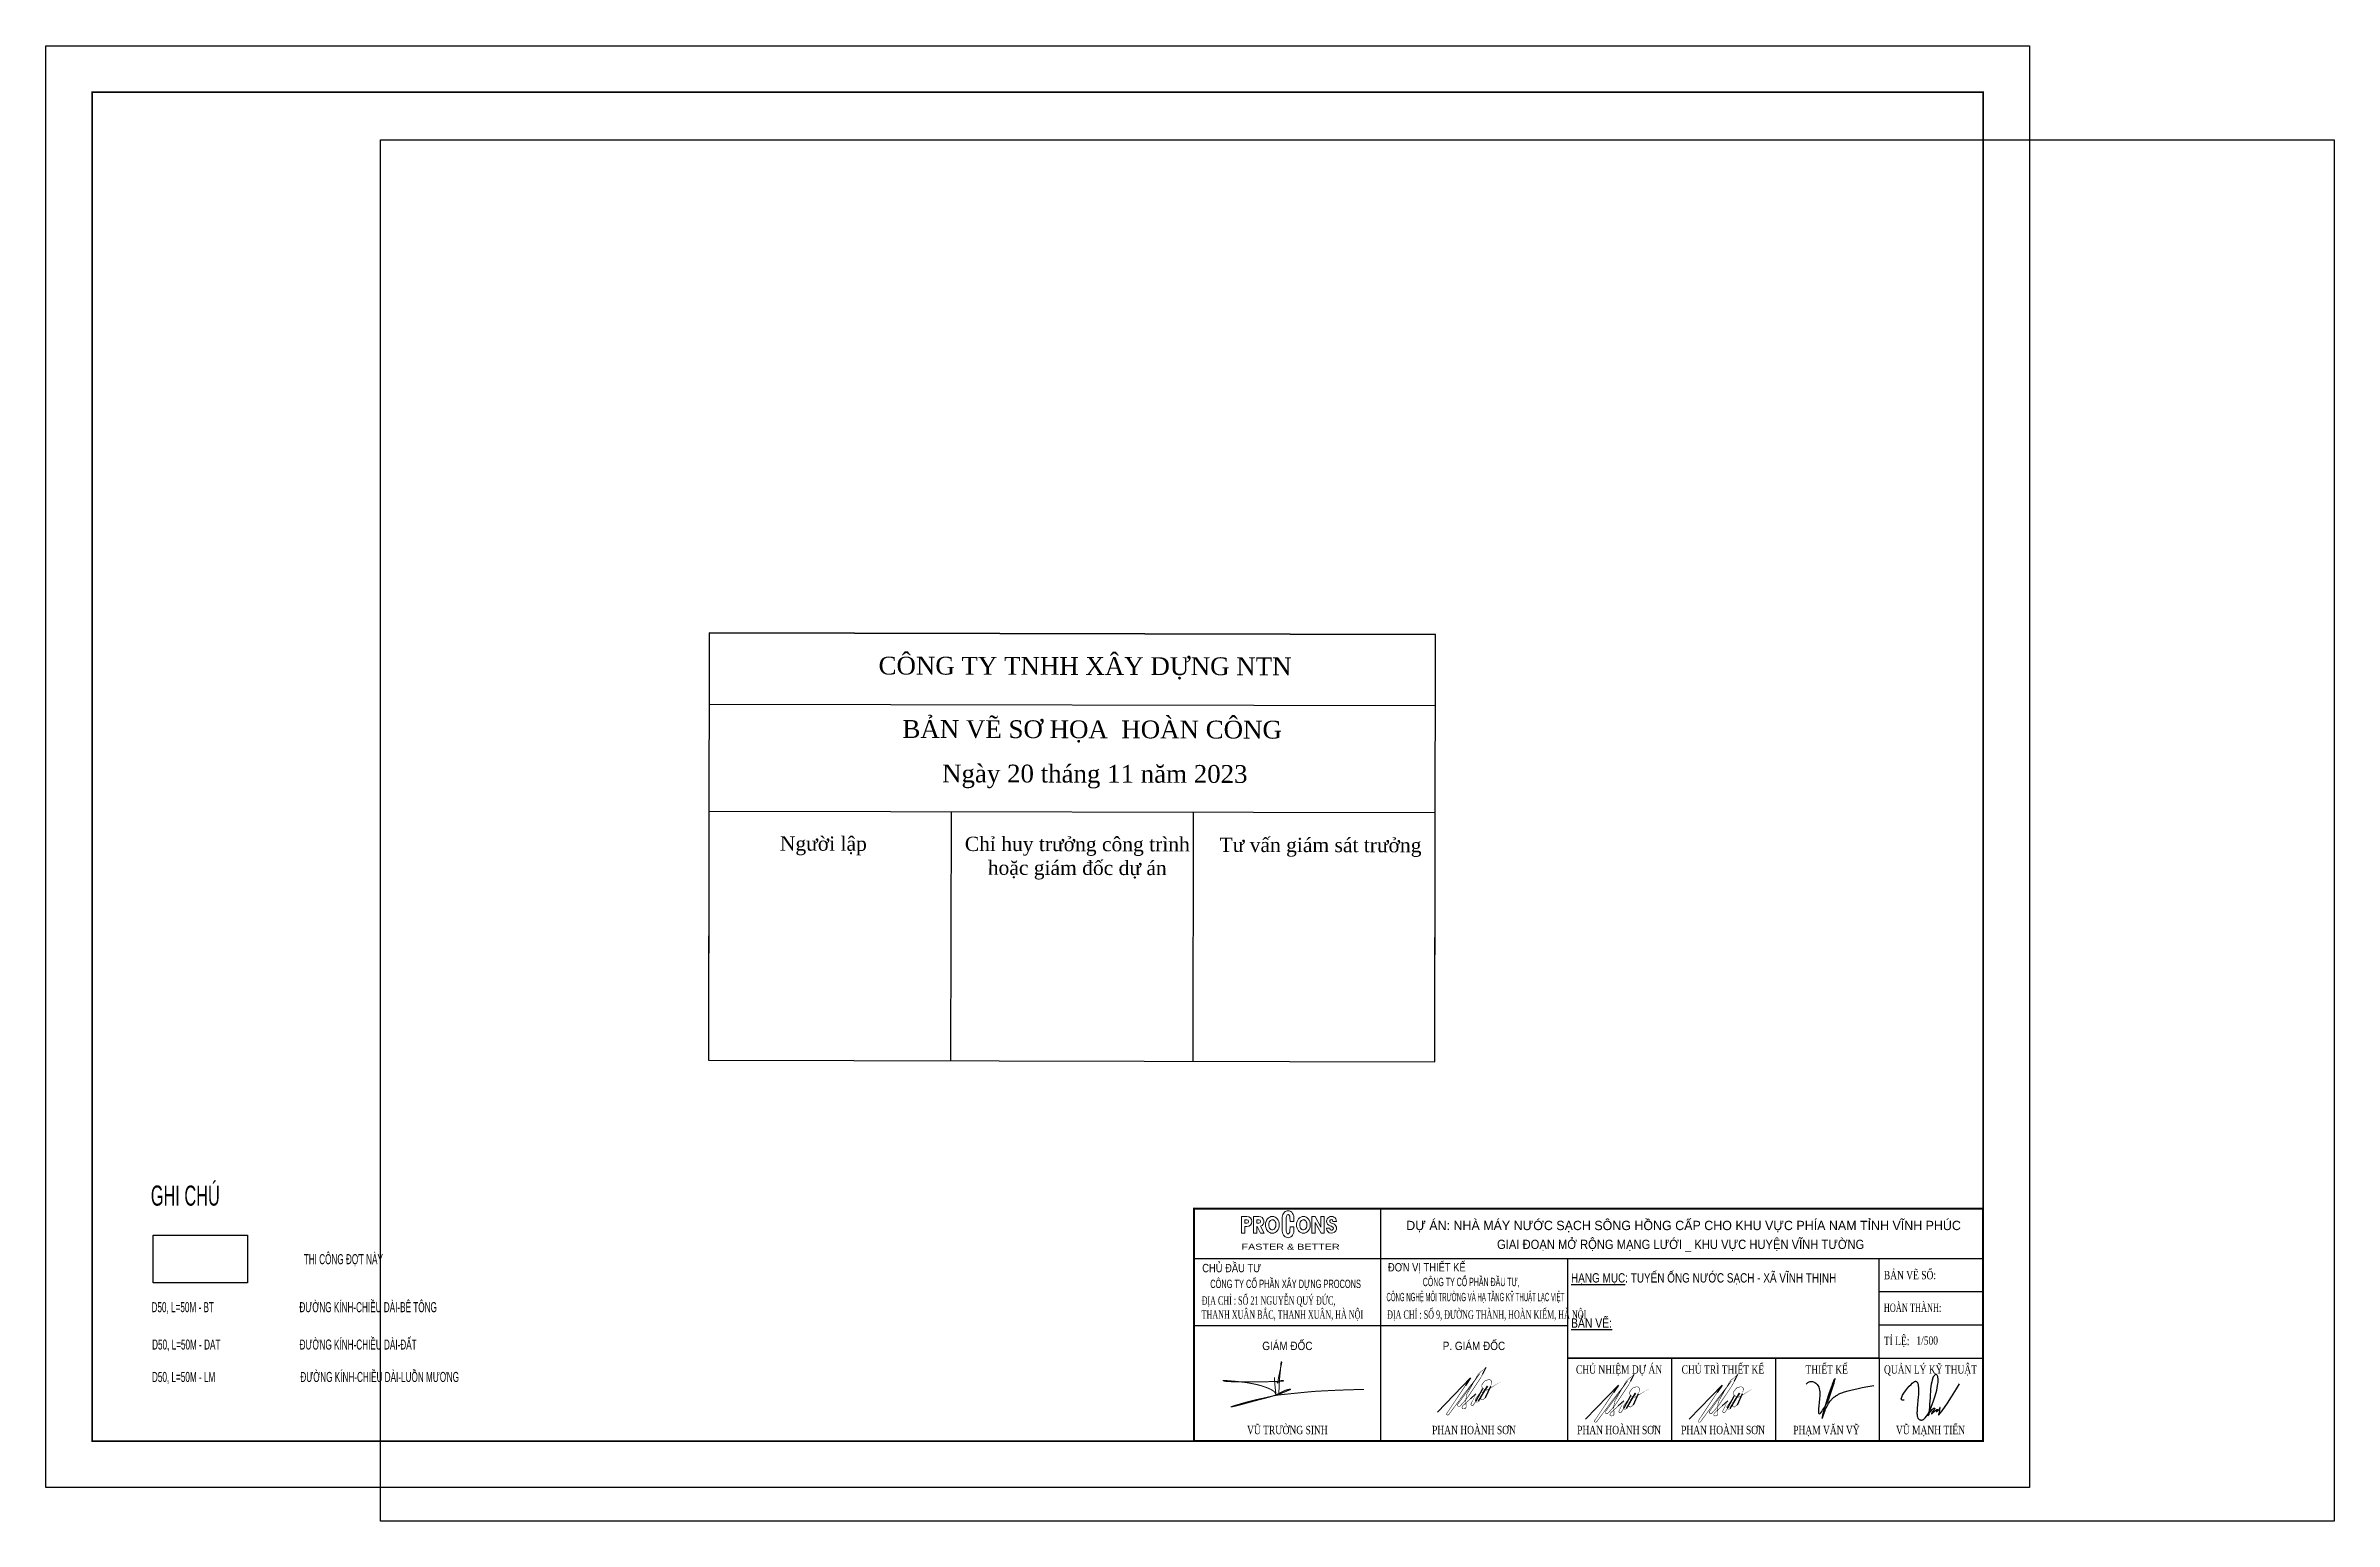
# Paper-space layout 'Layout1' of a CAD drawing. Extents: x -2400 to 6820, y -1166 to 888.
# Drawn here: x 5687.3 to 6179.4, y -1143.4 to -826.2 of the extents above; entities that cross this region are included whole.
import ezdxf
from ezdxf.enums import TextEntityAlignment as Align

# ---------------------------------------------------------------- set-up
doc = ezdxf.new("R2010")
doc.units = 0
doc.header["$MEASUREMENT"] = 0
for name, color, linetype in [('50', 2, 'Continuous'), ('CHU KHUNG TEN', 7, 'Continuous'), ('DUONGBAO', 7, 'Continuous'), ('NETTHAY', 7, 'Continuous'), ('Text', 2, 'Continuous'), ('Thi công đợt này', 10, 'ZIGZAG')]:
    doc.layers.add(name, color=color, linetype=linetype)
doc.layers.add('G-ANNO-TTLB', color=6, linetype='Continuous', lineweight=9)
doc.layers.add('G-IMPT', color=8, linetype='Continuous', lineweight=9)
doc.styles.add('Arial_7', font='arial.ttf', dxfattribs={"width": 1.3, "height": 1.43})
doc.styles.get("Standard").update_dxf_attribs({"font": 'vntimeh.shx', "bigfont": 'vn.shx'})
doc.styles.add('STYLE5', font='VHARIAL.TTF')
doc.styles.add('vnavantH', font='VHAVAN.TTF')
doc.styles.add('VNTIMEHSHX', font='vntimeh.shx', dxfattribs={"width": 0.8})
doc.linetypes.add('ZIGZAG', pattern='A,0.0001,-0.2,[131,ltypeshp.shx,S=0.2,R=0,X=-0.2,Y=0],-0.4,[131,ltypeshp.shx,S=0.2,R=180,X=0.2,Y=0],-0.2', length=0.8001)

psp = doc.layouts.get("Layout1")

# ---------------------------------------------------------------- texts
at = {"layer": 'CHU KHUNG TEN', "color": 2, "style": 'vnavantH', "width": 0.6082033033742792}
for s, height, p in [('ghi chó', 4.32, (5717.329665642303, -1075.553436971481)), ('thi c«ng ®ît nµy', 2.16, (5751.312417368426, -1088.143600044248)), ('c«ng ty cæ phÇn x©y dùng procons', 1.8, (5953.907043701358, -1093.269626143722)), ('d50, l=50m - bt', 2.16, (5716.777082279111, -1098.461363881012)), ('®\xadêng kÝnh-chiÒu dµi-bª t«ng', 2.16, (5756.649567237493, -1098.461363881012)), ('d50, l=50m - dat', 2.16, (5717.536173724236, -1106.496442942606)), ('®\xadêng kÝnh-chiÒu dµi-®Êt', 2.16, (5754.497054799502, -1106.496442942606)), ('d50, l=50m - lm', 2.16, (5716.973684106453, -1113.465653165148)), ('®\xadêng kÝnh-chiÒu dµi-luån m\xad¬ng', 2.16, (5759.13131231351, -1113.465653165148))]:
    psp.add_text(s, height=height, dxfattribs=at).set_placement(p, align=Align.CENTER)
at = {"layer": 'CHU KHUNG TEN', "color": 2, "style": 'vnavantH'}
for s, width, p, p2 in [('c«ng ty cæ phÇn ®Çu t\xad,', 0.6240550177498217, (5983.408522276182, -1092.862284085958), (6004.20328935211, -1092.862284085958)), ('c«ng nghÖ m«i tr\xadêng vµ h¹ tÇng kü thuËt l¹c viÖt', 0.5462643909770141, (5975.598488812866, -1096.108750545786), (6013.849416204423, -1096.108750545786))]:
    psp.add_text(s, height=1.8, dxfattribs=dict(at, width=width)).set_placement(p, p2, align=Align.FIT)
at = {"layer": 'G-ANNO-TTLB', "insert": (5944.415975535518, -1083.755629012072), "char_height": 1.2767839871131, "width": 24.75206807908028, "attachment_point": 1, "style": 'Arial_7'}
psp.add_mtext('FASTER & BETTER', dxfattribs=at)
at = {"layer": 'Text', "color": 2, "style": 'vnavantH'}
psp.add_text('dù ¸n: nhµ m¸y n\xadíc s¹ch s«ng hång cÊp cho khu vùc phÝa nam tØnh vÜnh phóc ', height=2, dxfattribs=at).set_placement((6039.844714709641, -1079.735508420793), align=Align.MIDDLE)
at = {"layer": 'Text', "color": 2, "style": 'vnavantH', "width": 0.9}
psp.add_text('giai ®o¹n më réng m¹ng l\xadíi _ khu vùc huyÖn vÜnh t\xadêng', height=2, dxfattribs=at).set_placement((6038.848958788476, -1083.866584039006), align=Align.MIDDLE)
at = {"layer": 'Text', "color": 2}
for s, style, width, p in [('®¬n vÞ thiÕt kÕ', 'STYLE5', 0.8000000000029366, (5975.916906418493, -1089.702955464772)), ('chñ ®Çu t\xad', 'STYLE5', 0.8000000000029366, (5935.985360384177, -1089.875417822399)), ('B¶n vÏ sè:', 'VNTIMEHSHX', 0.7500000005512087, (6082.534796106913, -1091.38809649157)), ('®Þa chØ : sè 21 nguyÔn quý ®øc,', 'VNTIMEHSHX', 0.6, (5935.851199292942, -1096.850797397847)), ('hoµn thµnh:', 'VNTIMEHSHX', 0.65, (6082.534796106913, -1098.403342084257)), ('thanh xu©n b¾c, thanh xu©n, hµ néi', 'VNTIMEHSHX', 0.6, (5935.851199292942, -1099.870413581253)), ('®Þa chØ : sè 9, ®\xadêng thµnh, hoµn kiÕm, hµ néi', 'VNTIMEHSHX', 0.55, (5975.726960861815, -1099.870413581253)), ('TØ LÖ:', 'VNTIMEHSHX', 0.7500000005512087, (6082.534796106913, -1105.528217851666)), ('1/500', 'VNTIMEHSHX', 0.7500000005512087, (6089.532416382124, -1105.436807985428))]:
    psp.add_text(s, height=1.8, dxfattribs=dict(at, style=style, width=width)).set_placement(p)
at = {"layer": 'Text', "color": 2, "width": 0.8}
for s, style, p in [('%%Uh¹ng môc%%U: tuyÕn èng n\xadíc s¹ch - x· vÜnh thÞnh', 'vnavantH', (6015.276693388103, -1091.084369406758)), ('%%Ub¶n vÏ:', 'STYLE5', (6015.276693388103, -1100.803514379357))]:
    psp.add_text(s, height=2, dxfattribs=dict(at, style=style)).set_placement(p, align=Align.MIDDLE_LEFT)
at = {"layer": 'Text', "color": 2}
for s, style, width, p in [('gi¸m ®èc', 'STYLE5', 0.8499999994547195, (5954.287446530681, -1105.706911257082)), ('p. gi¸m ®èc', 'STYLE5', 0.8499999994547195, (5994.404811618791, -1105.706911257082)), ('CHñ NHIÖM Dù ¸N', 'VNTIMEHSHX', 0.7500000005512087, (6025.60234878731, -1110.783020285462)), ('Chñ tr× ThiÕt kÕ', 'VNTIMEHSHX', 0.7500000005512087, (6047.923735445347, -1110.783020285462)), ('ThiÕt kÕ', 'VNTIMEHSHX', 0.7500000005512087, (6070.245168978334, -1110.783020285462)), ('QU¶N Lý Kü THUËT', 'VNTIMEHSHX', 0.7500000005512087, (6092.566598047022, -1110.783020285462)), ('vò tr\xadêng sinh', 'VNTIMEHSHX', 0.7500000005512087, (5954.287446530681, -1123.794277325703)), ('phan hoµnh s¬n', 'VNTIMEHSHX', 0.7500000005512087, (5994.404811618791, -1123.794277325703)), ('phan hoµnh s¬n', 'VNTIMEHSHX', 0.7500000005512087, (6025.60234878731, -1123.794277325703)), ('phan hoµnh s¬n', 'VNTIMEHSHX', 0.7500000005512087, (6047.960158635167, -1123.794277325685)), ('ph¹m v¨n vü', 'VNTIMEHSHX', 0.7500000005512087, (6070.194450171857, -1123.794277325685)), ('vò m¹nh tiÕn', 'VNTIMEHSHX', 0.7500000005512087, (6092.566598047022, -1123.794277325703))]:
    psp.add_text(s, height=1.8, dxfattribs=dict(at, style=style, width=width)).set_placement(p, align=Align.MIDDLE_CENTER)

# ---------------------------------------------------------------- blocks, each defined once
blk = doc.blocks.new('phs')
at = {"color": 100}
for points in [[(46.28670477617393, 36.52028856212414, 0.0528182815183767, 0.2, 0), (43.72281348592482, 34.3021867514931, 0.2, 0.2, 0.0857393365969691), (43.01487042677269, 33.43832245204689, 0.2, 0.2, 0), (38.81522103985798, 26.02568363976523, 0.2, 0.2, 0.0831551025234005), (38.75110737670479, 25.84978914401423, 0.2, 0.2, 0), (38.38212586656817, 23.86278171390465, 0.2, 0.2, 0), (38.53621059987073, 21.26784321271336, 0.2, 0.2, -0.4097140521819649), (37.76596387172596, 20.38678906775317, 0.2, 0.2, 0), (37.47396748129786, 20.3649374487335, 0.2, 0.2, -0.5603642850941847), (36.97992341923432, 21.05119936115722, 0.2, 0.2, 0), (37.13408438648413, 21.41830885324256, 0.2, 0.2, -0.1103901613454648), (37.25928729530653, 21.59463073984475, 0.2, 0.2, 0), (40.1747605469526, 24.22188908442353, 0.2, 0.2, 0)], [(45.04614874432971, 28.29551776055786, 0.05, 0.2, 0), (42.13704399118675, 24.0899002476763, 0.2, 0.2, 0.2066340625081081), (42.05122970137371, 23.66131557074078, 0.2, 0.2, 0), (42.06782928623431, 23.58340420030524, 0.2, 0.1212709088166853, 0.6727457828277095), (43.35978822751545, 23.27172033337423, 0.2, 0.1212709088166853, 0.2137766732718076)], [(48.07668101786386, 29.10974069538422, 0.05, 0.2, 0), (48.45523266796504, 30.68933990838902, 0.2, 0.2, 0.5050256396045553), (47.04013403558989, 31.62462453297613, 0.2, 0.2, 0), (46.21987880824012, 31.39215738907914, 0.2, 0.2, 0.1602714033920031), (45.57664559315412, 30.95773475377016, 0.2, 0.2, 0), (44.85078736874648, 30.02044742229764, 0.2, 0.2, 0.4262838265200893), (45.11318558176731, 28.24787010400951, 0.2, 0.2, 0), (45.63124835287019, 27.87964752771374, 0.2, 0.2, 0.2998595593304534), (46.99703273229004, 27.83146918728187, 0.2, 0.03, 0), (51.97781574376928, 30.86739145378917, 0, 0, 0)], [(42.34487220757421, 26.1774700405571, 0.05, 0.2, 0), (40.42310146434284, 22.24433201738636, 0.2, 0.2, 0.6885736316018154), (41.208454757087, 21.67613246272004, 0.2, 0.2, 0), (41.208454757087, 21.67613246272004, 0.2, 0.2, 0), (42.40966109553239, 23.45017633080911, 0.2, 0.2, 0)]]:
    blk.add_lwpolyline(points, format="xyseb", dxfattribs=at)
for points in [[(45.00375341495375, 33.98218163421885), (46.28670477617393, 36.52028856212414)], [(27.39691817863522, 19.10867829603928), (40.22551562182414, 32.34576795163296)], [(40.22551562182414, 32.34576795163296), (38.29655055734847, 29.46685985492142)], [(42.40966109553239, 23.45017633080911), (45.04614874432971, 28.29551776055786)], [(43.35978822751545, 23.27172033337423), (46.86360022561655, 29.14847800933961)], [(46.86360022561655, 29.14847800933961), (44.93563116987341, 26.3959834421138)], [(46.10897057369277, 24.70421233798292), (48.07668101786386, 29.10974069538422)], [(40.1747605469526, 24.22188908442353), (42.34487220757421, 26.1774700405571)]]:
    blk.add_lwpolyline(points, dxfattribs=at)
at = {"color": 100, "const_width": 0.2}
for points in [[(38.29655055734847, 29.46685985492142), (31.06970498676096, 18.68106356964563, 0.2207062571092289), (31.0420627417279, 18.01738705864626), (31.0420627417279, 18.01738705864626, 0.4011276144490372), (31.81372537017128, 18.15193545023677), (37.73395382398388, 26.18338275757372), (43.79195461878299, 33.92696911782878)], [(43.79195461878299, 33.92696911782878), (35.2348142289171, 22.07055065236711), (35.20338051313786, 21.92051752578684, 0.7654558698112462), (36.17856459949733, 21.42432088204907), (38.54336355343982, 24.04120733334666, 0.0361013516569308), (38.82966415236046, 24.40807719684004), (44.04496388483641, 32.18892660058155, 0.0252355567285941), (44.07435961937546, 32.23796218322953), (45.00375341495375, 33.98218163421885)], [(44.93563116987341, 26.3959834421138), (44.35119065466043, 25.56159798442274, 0.1539553704102295), (44.2514203895555, 25.24525473354144), (44.2514203895555, 24.38455013892793, 0.6246298470672578), (45.1420007667749, 23.94980517631536), (46.10897057369277, 24.70421233798292)]]:
    blk.add_lwpolyline(points, format="xyb", dxfattribs=at)
blk = doc.blocks.new('Khung A2 CN - NMN Song Hong chuan - chu ky_dwg_logo PROCONS-959554-Autocad')
at = {"layer": 'G-IMPT'}
for p, q in [((9.155894610916675, 2.065788946124059), (8.424531498756096, 2.065788946124059)), ((9.811525583898856, 3.57956334315125), (10.58305202070505, 3.57956334315125))]:
    blk.add_line(p, q, dxfattribs=at)
at = {"layer": 'G-IMPT', "flags": 128}
for points in [[(-8.996705736258718, 4.660038748867038), (-10.1690153648965, 4.660038748867038), (-10.1690153648965, 0.9820959109779608), (-9.445422173508177, 0.9820959109779608), (-9.445422173508177, 2.428695015384193), (-8.996705736258718, 2.428695015384193)], [(-9.007296925349806, 3.93644555747872), (-9.445422173508177, 3.93644555747872), (-9.445422173508177, 3.152288206772511), (-9.007296925349806, 3.152288206772511)], [(-6.018663168336957, 2.492728961334649), (-5.256352989281822, 0.9820959109779039), (-6.038733429336844, 0.9820959109779039), (-6.768730182711579, 2.428695015384193), (-6.814805199541752, 2.428695015384193), (-6.814805199541752, 0.9820959109779608), (-7.53839839093007, 0.9820959109779608), (-7.53839839093007, 4.660038748867038), (-6.366088762292293, 4.660038748867038)], [(-6.37667995138338, 3.93644555747872), (-6.814805199541752, 3.93644555747872), (-6.814805199541752, 3.152288206772511), (-6.37667995138338, 3.152288206772511)], [(-1.284174093818024, 4.471892386798743), (-1.284174093818024, 2.394268152585511), (-1.284174093818024, 1.434811916205831)], [(-0.423097498852485, 1.467707913999874), (-0.4256347008475814, 2.171198051787002), (-0.4256347008475814, 4.4389963890047)], [(0.423097498852485, 4.4389963890047), (0.4264392237178072, 3.512436150419063), (1.287634461129983, 3.512436150419063), (1.284174093818024, 4.471892386798743)], [(1.284174093818024, 1.434811916205831), (1.287634461129983, 2.394268152585511), (0.4264392237178072, 2.394268152585511), (0.4264342814155953, 2.392897800180151), (0.423097498852485, 1.467707913999874)]]:
    blk.add_lwpolyline(points, dxfattribs=at)
blk.add_lwpolyline([(5.958045319559005, 3.332486453917937), (7.223622098449142, 0.9820959109779608), (7.917863816971931, 0.9820959109779608), (7.917863816971931, 4.660038748867038), (7.194270625583613, 4.660038748867038), (7.194270625583613, 2.302431101358508), (5.924807769130666, 4.660038748867038), (5.234452128170688, 4.660038748867038), (5.234452128170688, 0.9820959109779608), (5.958045319559005, 0.9820959109779608)], close=True, dxfattribs=at)
at = {"layer": 'G-IMPT'}
for centre, radius, start, end in [((0.4943711349000093, 4.359628827330861), 1.782084800838637, 137.0556305199434, 176.388224571582), ((-1.765254609153999e-14, 4.75463020372224), 1.152074099282333, 89.99999999999908, 134.6845954179886), ((1.042221864366866e-14, 4.754630203722257), 0.2908844628168193, 90.00000000000206, 131.7943397326426), ((1.754152378907748e-14, 4.75463020372224), 1.152074099282334, 45.31540458201133, 90.00000000000091), ((-1.042221864366866e-14, 4.754630203722257), 0.2908844628168199, 48.20566026735742, 89.99999999999801), ((-0.4943711349000093, 4.359628827330861), 1.782084800838636, 3.611775428418002, 42.94436948005657), ((-9.022721169163107, 3.544366882125615), 0.3923819503543184, 272.2528350921259, 87.74716490787375), ((-9.022721169163107, 3.544366882125615), 1.115975141742635, 271.3357909971762, 88.66420900282333), ((-6.392104195196683, 3.544366882125615), 0.3923819503543176, 272.2528350921259, 87.74716490787375), ((-6.392104195196707, 3.544366882125616), 1.115975141742635, 289.5501634249034, 88.66420900282213), ((0.4943711349000093, 1.547075475673714), 1.782084800838635, 183.6117754284176, 222.9443694800562), ((-1.754152378907748e-14, 1.152074099282334), 1.152074099282333, 225.315404582011, 270.0000000000005), ((0.309294952131592, 4.439301892891747), 0.7323925147017061, 133.3935097786336, 180.0238998672278), ((0.309294952131592, 1.467402410112827), 0.7323925147017066, 179.9761001327719, 226.6064902213661), ((1.042221864366866e-14, 1.152074099282316), 0.29088446281682, 228.2056602673571, 269.9999999999976), ((-1.042221864366866e-14, 1.152074099282316), 0.2908844628168196, 270.0000000000017, 311.7943397326423), ((1.765254609153999e-14, 1.152074099282334), 1.152074099282333, 269.9999999999987, 314.6845954179883), ((-0.309294952131592, 4.439301892891747), 0.7323925147017069, 359.9761001327715, 46.60649022136644), ((-0.309294952131592, 1.467402410112827), 0.7323925147017061, 313.3935097786333, 0.02389986722811321), ((-0.4943711349000093, 1.547075475673714), 1.782084800838637, 317.055630519943, 356.3882245715816), ((9.513547365577956, 2.071124675074651), 1.089028938179882, 180.2807234609871, 350.2716063457518), ((9.511416471205246, 3.596263431633161), 1.071765666508803, 359.107189807448, 180.7723484316705), ((9.46805174516966, 3.595678838714827), 1.028397000250529, 180.7723484316705, 255.7515135847782), ((9.458731962836188, 3.616272427531966), 0.3546983167969367, 354.0596038774497, 230.3070752570539), ((9.537141476627324, 2.016384695053187), 0.3844345882436543, 172.6164161229014, 50.78642739176519), ((8.854589482621732, 1.179897913061386), 1.464058300917664, 50.7864273917663, 75.75151358477851), ((9.983305219071227, 4.240603092866988), 1.170148246955939, 230.0669137655599, 258.832805593489), ((9.531919038568615, 2.049170236227347), 1.067372570205649, 351.2665653813726, 77.84403262913042)]:
    blk.add_arc(centre, radius, start, end, dxfattribs=at)
for centre, ratio in [((-3.438437412021358, 2.821067329922499), 0.8212422532478503), ((3.35705409852892, 2.821067329922499), 0.8212422532478498)]:
    blk.add_ellipse(centre, major_axis=(0, 1.838971418944539), ratio=ratio, dxfattribs=at)
for points, knots in [([(-3.438437412021358, 3.93644555747872), (-3.530574469299836, 3.93644555747872), (-3.624237280104353, 3.912976720934552), (-3.818576902910536, 3.801760292562818), (-3.918329263111787, 3.711860698876649), (-4.087703835554066, 3.463042680261481), (-4.155968567244599, 3.304668501397344), (-4.22972385990272, 2.956958610513965), (-4.234959765780445, 2.768460819908114), (-4.179872295543532, 2.413127650090075), (-4.119721385362595, 2.247109253897491), (-3.96060420267122, 1.979085438068779), (-3.862778188916991, 1.877786716313523), (-3.668002609711266, 1.746511481399836), (-3.572449952261877, 1.714822840381117), (-3.480107925335517, 1.70737007558148)], [0, 0, 0, 0, 0.4393440603406239, 0.4393440603406239, 0.8786881206812478, 0.8786881206812478, 1.318032181021872, 1.318032181021872, 1.757376241362496, 1.757376241362496, 2.196720301703119, 2.196720301703119, 2.636064362043743, 2.636064362043743, 3.075408422384367, 3.075408422384367, 3.075408422384367, 3.075408422384367]), ([(-3.480107925335517, 1.70737007558148), (-3.387765898409157, 1.699917310781842), (-3.295739930224045, 1.71582140731357), (-3.102747227753526, 1.807824938838422), (-3.00206409608063, 1.886386162037297), (-2.82418634220312, 2.115054284542992), (-2.748553265089299, 2.264855529346079), (-2.656911082193346, 2.602778111599292), (-2.641257553474929, 2.790041095263689), (-2.67709591302571, 3.150752945709713), (-2.728483518465737, 3.323401978281225), (-2.875666234986966, 3.609427061402329), (-2.970531594633258, 3.721997128982736), (-3.16453618046603, 3.873986493031452), (-3.261988058293583, 3.914618778505826), (-3.382913383027244, 3.934224255173831), (-3.410677754604876, 3.93644555747872), (-3.438437412021358, 3.93644555747872)], [3.075408422384367, 3.075408422384367, 3.075408422384367, 3.075408422384367, 3.514752482724991, 3.514752482724991, 3.954096543065615, 3.954096543065615, 4.393440603406239, 4.393440603406239, 4.832784663746863, 4.832784663746863, 5.272128724087487, 5.272128724087487, 5.711472784428111, 5.711472784428111, 6.150816844768736, 6.150816844768736, 6.283185307179586, 6.283185307179586, 6.283185307179586, 6.283185307179586]), ([(3.35705409852892, 3.93644555747872), (3.264917041250442, 3.93644555747872), (3.171254230445925, 3.912976720934552), (2.976914607639742, 3.801760292562818), (2.877162247438492, 3.711860698876649), (2.707787674996212, 3.463042680261481), (2.639522943305679, 3.304668501397344), (2.565767650647559, 2.956958610513965), (2.560531744769833, 2.768460819908114), (2.615619215006745, 2.413127650090075), (2.675770125187682, 2.247109253897491), (2.834887307879058, 1.979085438068779), (2.932713321633287, 1.877786716313523), (3.127488900839012, 1.746511481399836), (3.223041558288401, 1.714822840381117), (3.315383585214761, 1.70737007558148)], [0, 0, 0, 0, 0.4393440603406239, 0.4393440603406239, 0.8786881206812478, 0.8786881206812478, 1.318032181021872, 1.318032181021872, 1.757376241362496, 1.757376241362496, 2.196720301703119, 2.196720301703119, 2.636064362043743, 2.636064362043743, 3.075408422384367, 3.075408422384367, 3.075408422384367, 3.075408422384367]), ([(3.315383585214761, 1.70737007558148), (3.407725612141121, 1.699917310781842), (3.499751580326233, 1.71582140731357), (3.692744282796752, 1.807824938838422), (3.793427414469647, 1.886386162037297), (3.971305168347158, 2.115054284542992), (4.046938245460979, 2.264855529346079), (4.138580428356931, 2.602778111599292), (4.154233957075348, 2.790041095263689), (4.118395597524568, 3.150752945709713), (4.067007992084541, 3.323401978281225), (3.919825275563312, 3.609427061402329), (3.82495991591702, 3.721997128982736), (3.630955330084248, 3.873986493031452), (3.533503452256696, 3.914618778505826), (3.412578127523034, 3.934224255173831), (3.384813755945402, 3.93644555747872), (3.35705409852892, 3.93644555747872)], [3.075408422384367, 3.075408422384367, 3.075408422384367, 3.075408422384367, 3.514752482724991, 3.514752482724991, 3.954096543065615, 3.954096543065615, 4.393440603406239, 4.393440603406239, 4.832784663746863, 4.832784663746863, 5.272128724087487, 5.272128724087487, 5.711472784428111, 5.711472784428111, 6.150816844768736, 6.150816844768736, 6.283185307179586, 6.283185307179586, 6.283185307179586, 6.283185307179586])]:
    blk.add_open_spline(points, degree=3, knots=knots, dxfattribs=at)
blk = doc.blocks.new('DAUHC')
blk.add_lwpolyline([(2424569.662864314, 1065995.752612761), (2439529.662864315, 1065995.752612761), (2439529.662864315, 1074795.752612761), (2424569.662864314, 1074795.752612761)], close=True)
for points in [[(2424569.662864314, 1074795.752612761), (2439529.662864315, 1074795.752612761)], [(2424569.662864314, 1073329.085946094), (2439529.662864315, 1073329.085946094)], [(2424569.662864314, 1071129.085946095), (2439529.662864315, 1071129.085946095)], [(2424569.662864314, 1071129.085946095), (2424569.662864314, 1065995.752612761)], [(2429556.329530981, 1071129.085946095), (2429556.329530981, 1065995.752612761)], [(2434542.996197648, 1071129.085946095), (2434542.996197648, 1065995.752612761)], [(2439529.662864314, 1065995.752612761), (2439529.662864314, 1071129.085946094)]]:
    blk.add_lwpolyline(points)
for s, insert, char_height, width, attachment_point in [('{\\fTimes New Roman|b0|i0|c0|p18;CÔNG TY TNHH XÂY DỰNG NTN}', (2428057.586457888, 1074314.73385547), 366.6666666666633, 13429.22745109582, 1), ('{\\fTimes New Roman|b0|i0|c0|p18;BẢN VẼ SƠ HỌA  HOÀN CÔNG}', (2428551.903205663, 1073010.436373529), 366.6666666666633, 8540.820731231328, 1), ('{\\fTimes New Roman|b0|i0|c0|p18;Ngày 20 tháng 11 năm 2023}', (2429370.007569237, 1072096.349898705), 366.6666666666633, 8540.820731231328, 1), ('{\\fTimes New Roman|b0|i0|c0|p18;Người lập}', (2426032.084232709, 1070609.658347396), 293.3333333333306, 6832.656584985063, 1), ('{\\fTimes New Roman|b0|i0|c0|p18;Chỉ huy trưởng công trình\\Phoặc giám đốc dự án}', (2432158.285126578, 1070609.658347396), 293.3333333333306, 4614.577315541418, 2), ('{\\fTimes New Roman|b0|i0|c0|p18;Tư vấn giám sát trưởng}', (2435087.573870228, 1070600.621397496), 293.3333333333306, 6832.656584985063, 1)]:
    blk.add_mtext(s, dxfattribs=dict(insert=insert, char_height=char_height, width=width, attachment_point=attachment_point))

# ---------------------------------------------------------------- linework, layer by layer
for p, q in [((6081.550258317377, -1108.323352173644), (6014.586051468308, -1108.323352173644)), ((6036.9074403585, -1108.323352173644), (6036.9074403585, -1126.180482336172)), ((6059.228869427185, -1108.323352173644), (6059.228869427185, -1126.180482336172)), ((6081.550258317377, -1108.323352173644), (6081.550258317377, -1126.180482336172))]:
    psp.add_line(p, q)
at = {"color": 8, "const_width": 0.21428542441059}
psp.add_lwpolyline([(5951.485558102817, -1112.479649500462), (5951.545170465648, -1113.300674909482), (5951.60142513274, -1113.985338118393), (5951.653379195581, -1114.54627319885), (5951.700089745664, -1114.996114222509), (5951.740613874474, -1115.347495261025), (5951.774008673499, -1115.613050386052), (5951.799331234233, -1115.805413669247), (5951.815638648157, -1115.937219182265), (5951.822309345866, -1116.020105649618), (5951.820007114362, -1116.061730407249), (5951.809717079737, -1116.068755443957), (5951.792424368094, -1116.047842748543), (5951.769114105537, -1116.005654309806), (5951.740771418157, -1115.948852116546), (5951.708381432061, -1115.884098157562), (5951.672929273347, -1115.818054421655), (5951.635177334789, -1115.756140296126), (5951.594997075841, -1115.698804762279), (5951.552037222624, -1115.645254199921), (5951.505946501275, -1115.594694988858), (5951.456373637913, -1115.546333508899), (5951.40296735867, -1115.499376139848), (5951.345376389676, -1115.453029261513), (5951.28324945705, -1115.406499253699), (5951.216324380257, -1115.359157833755), (5951.144695352075, -1115.311038069186), (5951.068545658629, -1115.262338365043), (5950.98805858603, -1115.213257126374), (5950.903417420395, -1115.163992758227), (5950.814805447841, -1115.11474366565), (5950.722405954482, -1115.065708253691), (5950.626402226433, -1115.0170849274), (5950.526948227962, -1114.969022935822), (5950.424080635901, -1114.921474903997), (5950.317806805226, -1114.874344300964), (5950.208134090924, -1114.827534595759), (5950.095069847976, -1114.780949257421), (5949.978621431357, -1114.734491754987), (5949.858796196051, -1114.688065557496), (5949.735601497039, -1114.641574133984), (5949.609152072015, -1114.594980814216), (5949.479992189546, -1114.548488370855), (5949.348773500911, -1114.502359437291), (5949.216147657393, -1114.456856646914), (5949.082766310265, -1114.412242633113), (5948.94928111081, -1114.368780029277), (5948.816343710314, -1114.326731468797), (5948.684605760049, -1114.286359585061), (5948.554671063066, -1114.247881125626), (5948.426952029466, -1114.211329294721), (5948.301813221122, -1114.176691410739), (5948.179619199909, -1114.143954792074), (5948.060734527691, -1114.113106757121), (5947.945523766346, -1114.084134624276), (5947.834351477741, -1114.057025711931), (5947.727582223746, -1114.031767338482), (5947.625422035959, -1114.008310956596), (5947.527442824838, -1113.986464556034), (5947.433057970575, -1113.96600026083), (5947.341680853358, -1113.946690195016), (5947.252724853373, -1113.928306482627), (5947.165603350808, -1113.910621247696), (5947.079729725847, -1113.893406614257), (5946.994517358682, -1113.876434706344), (5946.909483350861, -1113.859516811374), (5946.824559689398, -1113.842620870303), (5946.739782082659, -1113.825753987472), (5946.655186239026, -1113.808923267221), (5946.570807866869, -1113.792135813889), (5946.48668267456, -1113.775398731817), (5946.402846370478, -1113.758719125346), (5946.319334662992, -1113.742104098815), (5946.236092364037, -1113.725566808797), (5946.15270069976, -1113.709144620796), (5946.06864999987, -1113.69288095255), (5945.983430594075, -1113.676819221795), (5945.896532812079, -1113.661002846267), (5945.807446983592, -1113.645475243704), (5945.715663438321, -1113.630279831842), (5945.620672505975, -1113.615460028418), (5945.521946343983, -1113.601023699656), (5945.418884420669, -1113.586836505729), (5945.310868032084, -1113.572728555299), (5945.197278474276, -1113.558529957027), (5945.077497043294, -1113.544070819572), (5944.950905035181, -1113.529181251596), (5944.816883745996, -1113.513691361759), (5944.674814471782, -1113.497431258724), (5944.524319400462, -1113.480290439969), (5944.365984287462, -1113.462395958261), (5944.200635780082, -1113.443934255181), (5944.029100525622, -1113.425091772315), (5943.852205171381, -1113.406054951246), (5943.670776364659, -1113.387010233558), (5943.485640752759, -1113.368144060835), (5943.297624982981, -1113.349642874661), (5943.107738146613, -1113.331673114329), (5942.917719110937, -1113.31432120996), (5942.729489187219, -1113.297653589386), (5942.544969686729, -1113.281736680439), (5942.366081920733, -1113.26663691095), (5942.194747200505, -1113.252420708748), (5942.032886837311, -1113.239154501667), (5941.882422142418, -1113.226904717535), (5941.744733985699, -1113.215708805781), (5941.619041471411, -1113.205488302204), (5941.504023262412, -1113.196135764202), (5941.398358021564, -1113.187543749171), (5941.300724411729, -1113.179604814508), (5941.209801095763, -1113.172211517609), (5941.124266736526, -1113.165256415872), (5941.042799996878, -1113.158632066692), (5940.964409442611, -1113.152270392992), (5940.889423251268, -1113.146260779798), (5940.818499503319, -1113.140731977662), (5940.752296279239, -1113.135812737136), (5940.691471659498, -1113.131631808772), (5940.636683724573, -1113.128317943123), (5940.588590554937, -1113.125999890741), (5940.547850231058, -1113.124806402177), (5940.514919254038, -1113.124844097639), (5940.489447807446, -1113.126131075958), (5940.470884495469, -1113.128663305618), (5940.458677922303, -1113.132436755106), (5940.45227669214, -1113.137447392906), (5940.451129409172, -1113.143691187505), (5940.454684677588, -1113.151164107388), (5940.462391101584, -1113.159862121041), (5940.47380767146, -1113.1697435711), (5940.488934921952, -1113.180616296809), (5940.507883773913, -1113.192250511562), (5940.530765148189, -1113.204416428753), (5940.55768996563, -1113.216884261776), (5940.588769147082, -1113.229424224027), (5940.624113613394, -1113.241806528899), (5940.663834285413, -1113.253801389788), (5940.707860180148, -1113.265219369544), (5940.755392699222, -1113.276032428852), (5940.805451340424, -1113.286252877853), (5940.85705560154, -1113.295893026687), (5940.909224980354, -1113.304965185497), (5940.960978974654, -1113.313481664422), (5941.011337082222, -1113.321454773605), (5941.059318800846, -1113.328896823186), (5941.104271544358, -1113.335824439262), (5941.146854390819, -1113.342271511749), (5941.188054334321, -1113.34827624652), (5941.228858368973, -1113.353876849447), (5941.270253488874, -1113.359111526402), (5941.313226688126, -1113.364018483257), (5941.358764960834, -1113.368635925885), (5941.407855301099, -1113.373002060157), (5941.461307266625, -1113.377144307671), (5941.519220669503, -1113.381046952927), (5941.581517885439, -1113.38468349615), (5941.648121290124, -1113.388027437565), (5941.71895325926, -1113.391052277398), (5941.793936168542, -1113.393731515873), (5941.87299239367, -1113.396038653217), (5941.956044310336, -1113.397947189654), (5942.043405021832, -1113.39946303526), (5942.136950541786, -1113.400721739509), (5942.238947611419, -1113.401891261725), (5942.351662971945, -1113.403139561234), (5942.477363364596, -1113.404634597359), (5942.618315530581, -1113.406544329426), (5942.776786211125, -1113.409036716758), (5942.955042147445, -1113.412279718681), (5943.15435703826, -1113.416375027385), (5943.372032412284, -1113.421159266525), (5943.604376755724, -1113.426402792622), (5943.84769855479, -1113.431875962198), (5944.098306295691, -1113.437349131774), (5944.352508464639, -1113.442592657871), (5944.606613547843, -1113.447376897011), (5944.856930031518, -1113.451472205715), (5945.100474474017, -1113.454697276192), (5945.337095722323, -1113.457064143404), (5945.567350695565, -1113.458633178001), (5945.791796312875, -1113.459464750634), (5946.010989493381, -1113.459619231951), (5946.225487156211, -1113.459156992603), (5946.435846220502, -1113.458138403241), (5946.642623605378, -1113.456623834514), (5946.846437072003, -1113.454676313853), (5947.04814774968, -1113.452369495817), (5947.248677609739, -1113.449779691744), (5947.448948623514, -1113.446983212975), (5947.64988276234, -1113.444056370848), (5947.852401997548, -1113.441075476704), (5948.057428300475, -1113.438116841881), (5948.265883642449, -1113.435256777719), (5948.478943635397, -1113.432521600766), (5948.698798453614, -1113.429737648408), (5948.927891911975, -1113.426681263238), (5949.168667825372, -1113.42312878785), (5949.423570008687, -1113.418856564837), (5949.695042276795, -1113.413640936794), (5949.985528444591, -1113.407258246314), (5950.297472326951, -1113.399484835991), (5950.631346652994, -1113.390186721263), (5950.979739808783, -1113.379588608948), (5951.333269094619, -1113.368004878705), (5951.682551810794, -1113.355749910196), (5952.018205257609, -1113.343138083082), (5952.330846735364, -1113.330483777023), (5952.61109354435, -1113.318101371682), (5952.849562984866, -1113.306305246717), (5953.03945088265, -1113.295334383144), (5953.184267165198, -1113.28512616738), (5953.290100285434, -1113.275542587201), (5953.36303869629, -1113.266445630376), (5953.409170850697, -1113.257697284679), (5953.434585201587, -1113.249159537881), (5953.445370201887, -1113.240694377756), (5953.447614304532, -1113.232163792075), (5953.446280348046, -1113.223491746633), (5953.441828713356, -1113.214850119306), (5953.433594166985, -1113.206472765997), (5953.420911475452, -1113.198593542604), (5953.403115405283, -1113.191446305029), (5953.379540722999, -1113.185264909171), (5953.349522195123, -1113.18028321093), (5953.312394588178, -1113.176735066206), (5953.267862084842, -1113.174782926662), (5953.217106532433, -1113.174303627008), (5953.161679194422, -1113.175102597716), (5953.103131334276, -1113.176985269257), (5953.043014215473, -1113.179757072106), (5952.982879101484, -1113.183223436732), (5952.924277255785, -1113.187189793609), (5952.868759941841, -1113.191461573209), (5952.817500238201, -1113.195911859709), (5952.770158483687, -1113.200684352105), (5952.726016832192, -1113.205990403099), (5952.684357437614, -1113.212041365393), (5952.644462453842, -1113.219048591689), (5952.605614034779, -1113.227223434686), (5952.567094334314, -1113.236777247088), (5952.52818550634, -1113.247921381596), (5952.488399000362, -1113.260777078349), (5952.448163448302, -1113.275105127237), (5952.408136777689, -1113.29057620559), (5952.368976916059, -1113.306860990735), (5952.331341790934, -1113.323630160001), (5952.295889329849, -1113.340554390716), (5952.263277460337, -1113.357304360208), (5952.234164109919, -1113.373550745806), (5952.209032909439, -1113.389037820275), (5952.187670302945, -1113.403804238123), (5952.169688437796, -1113.417962249296), (5952.154699461345, -1113.431624103739), (5952.142315520952, -1113.444902051397), (5952.132148763976, -1113.457908342215), (5952.123811337769, -1113.470755226139), (5952.116915389692, -1113.483554953114), (5952.111129013989, -1113.496393508267), (5952.106344092437, -1113.509251817461), (5952.102508453718, -1113.522084541737), (5952.099569926493, -1113.534846342138), (5952.097476339444, -1113.547491879709), (5952.096175521234, -1113.559975815492), (5952.095615300532, -1113.572252810531), (5952.095743506015, -1113.584277525869), (5952.096517723963, -1113.596001463232), (5952.097934571077, -1113.607363487085), (5952.10000042168, -1113.618299302574), (5952.102721650088, -1113.628744614845), (5952.106104630617, -1113.638635129047), (5952.110155737577, -1113.647906550324), (5952.114881345296, -1113.656494583826), (5952.120287828078, -1113.664334934698), (5952.126377384258, -1113.671363873439), (5952.133135508171, -1113.677519931952), (5952.140543518166, -1113.682742207492), (5952.1485827326, -1113.686969797313), (5952.157234469814, -1113.690141798671), (5952.166480048159, -1113.692197308819), (5952.176300785992, -1113.693075425013), (5952.18667800165, -1113.692715244507), (5952.197560798679, -1113.691067574348), (5952.208769421344, -1113.688130060754), (5952.220091899111, -1113.683912059735), (5952.231316261434, -1113.678422927298), (5952.242230537777, -1113.671672019456), (5952.252622757598, -1113.663668692217), (5952.262280950359, -1113.65442230159), (5952.270993145514, -1113.643942203586), (5952.278591796607, -1113.632167222021), (5952.285087053515, -1113.61875405194), (5952.290533490188, -1113.603288856197), (5952.29498568059, -1113.585357797644), (5952.298498198666, -1113.564547039133), (5952.301125618382, -1113.540442743516), (5952.302922513692, -1113.512631073647), (5952.303943458548, -1113.480698192378), (5952.304285440627, -1113.444342542066), (5952.304215102497, -1113.403711683096), (5952.30404150044, -1113.359065455356), (5952.304073690735, -1113.310663698736), (5952.304620729676, -1113.258766253124), (5952.30599167354, -1113.203632958409), (5952.308495578614, -1113.145523654481), (5952.312441501184, -1113.084698181228), (5952.318134051853, -1113.021074688346), (5952.325860058525, -1112.953204564759), (5952.335901903414, -1112.879297509198), (5952.348541968746, -1112.797563220393), (5952.364062636741, -1112.706211397074), (5952.382746289626, -1112.603451737972), (5952.404875309614, -1112.487493941817), (5952.43073207893, -1112.35654770734), (5952.460437791309, -1112.209628033697), (5952.493468886547, -1112.048971121743), (5952.529140615945, -1111.87761847276), (5952.566768230816, -1111.698611588029), (5952.605666982465, -1111.514991968831), (5952.645152122201, -1111.329801116447), (5952.684538901329, -1111.146080532159), (5952.723142571154, -1110.966871717249), (5952.760363840513, -1110.794820761698), (5952.795945248305, -1110.6309921103), (5952.829714790962, -1110.476054796551), (5952.861500464911, -1110.330677853945), (5952.891130266587, -1110.195530315976), (5952.918432192411, -1110.071281216141), (5952.943234238817, -1109.958599587934), (5952.965364402229, -1109.85815446485), (5952.984714215487, -1109.770269002832), (5953.001429357046, -1109.693882847604), (5953.015719041774, -1109.62758976734), (5953.027792484536, -1109.569983530214), (5953.037858900192, -1109.519657904398), (5953.04612750361, -1109.475206658065), (5953.052807509659, -1109.435223559387), (5953.058108133195, -1109.398302376539), (5953.062202551322, -1109.363302047133), (5953.065119790055, -1109.330142186541), (5953.066852837652, -1109.299007579577), (5953.067394682359, -1109.270083011054), (5953.066738312431, -1109.243553265784), (5953.064876716122, -1109.219603128581), (5953.061802881675, -1109.198417384256), (5953.057509797352, -1109.180180817624), (5953.052016620652, -1109.165054437128), (5953.045447186094, -1109.153104145736), (5953.037951497445, -1109.144372070048), (5953.029679558473, -1109.138900336664), (5953.02078137295, -1109.136731072183), (5953.011406944643, -1109.137906403206), (5953.001706277319, -1109.142468456331), (5952.991829374747, -1109.150459358158), (5952.981917950714, -1109.161940608383), (5952.972080559051, -1109.177051199092), (5952.962417463612, -1109.195949495464), (5952.953028928234, -1109.21879386268), (5952.944015216774, -1109.245742665922), (5952.935476593077, -1109.276954270371), (5952.927513320992, -1109.312587041207), (5952.920225664369, -1109.352799343612), (5952.913658326459, -1109.397905077087), (5952.907633768154, -1109.448840278416), (5952.901918889744, -1109.506696518703), (5952.896280591525, -1109.572565369053), (5952.890485773794, -1109.647538400569), (5952.884301336842, -1109.732707184356), (5952.877494180964, -1109.829163291519), (5952.869831206452, -1109.937998293161), (5952.861163649795, -1110.059485199525), (5952.85168009223, -1110.190622777402), (5952.841653451189, -1110.327591232721), (5952.831356644107, -1110.466570771412), (5952.821062588409, -1110.603741599404), (5952.811044201531, -1110.735283922627), (5952.801574400903, -1110.857377947009), (5952.79292610395, -1110.96620387848), (5952.785283118668, -1111.059089821335), (5952.778472815255, -1111.137955473331), (5952.772233454467, -1111.205868430593), (5952.766303297063, -1111.265896289242), (5952.760420603801, -1111.321106645402), (5952.754323635436, -1111.374567095198), (5952.747750652728, -1111.429345234752), (5952.740439916437, -1111.488508660187), (5952.732208483674, -1111.554449487377), (5952.723188596992, -1111.626857911206), (5952.713591295298, -1111.704748646303), (5952.703627617506, -1111.787136407303), (5952.693508602526, -1111.873035908837), (5952.683445289265, -1111.961461865538), (5952.673648716631, -1112.051428992037), (5952.664329923537, -1112.141952002969), (5952.655648933622, -1112.232239942337), (5952.647561709447, -1112.322279171639), (5952.639973198297, -1112.412250381745), (5952.632788347459, -1112.502334263526), (5952.625912104228, -1112.592711507851), (5952.619249415889, -1112.683562805591), (5952.612705229731, -1112.775068847615), (5952.606184493048, -1112.867410324794), (5952.599620127792, -1112.960716795006), (5952.593056954625, -1113.054913284161), (5952.586567768874, -1113.149873685178), (5952.580225365862, -1113.245471890976), (5952.574102540919, -1113.341581794472), (5952.568272089371, -1113.438077288585), (5952.562806806545, -1113.534832266235), (5952.557779487772, -1113.631720620338), (5952.55322115841, -1113.728813060129), (5952.54899576398, -1113.8269675601), (5952.544925480026, -1113.92723891106), (5952.5408324821, -1114.030681903816), (5952.536538945747, -1114.138351329175), (5952.531867046524, -1114.251301977946), (5952.526638959982, -1114.370588640936), (5952.520676861663, -1114.497266108953), (5952.513869474584, -1114.631762652609), (5952.506371711588, -1114.772000461735), (5952.498405032995, -1114.915275205964), (5952.490190899112, -1115.05888255493), (5952.481950770249, -1115.200118178268), (5952.473906106716, -1115.336277745613), (5952.466278368829, -1115.464656926599), (5952.45928901689, -1115.58255139086), (5952.453249556303, -1115.687745907133), (5952.448831672802, -1115.779981640573), (5952.446797097211, -1115.859488855436), (5952.447907560352, -1115.926497815977), (5952.452924793051, -1115.981238786455), (5952.462610526123, -1116.023942031125), (5952.477726490401, -1116.054837814243), (5952.499034416698, -1116.074156400068), (5952.527027726155, -1116.08235760765), (5952.561126601129, -1116.080819475229), (5952.600482914291, -1116.071149595837), (5952.644248538316, -1116.054955562507), (5952.691575345878, -1116.033844968274), (5952.741615209645, -1116.009425406171), (5952.793520002288, -1115.983304469231), (5952.846441596481, -1115.957089750489), (5952.899718640543, -1115.932062664841), (5952.953436885371, -1115.908199914641), (5953.007868857519, -1115.885152024107), (5953.063287083529, -1115.862569517456), (5953.119964089947, -1115.840102918905), (5953.178172403328, -1115.817402752673), (5953.238184550213, -1115.794119542977), (5953.30027305715, -1115.769903814034), (5953.364576874308, -1115.74450720829), (5953.430700646324, -1115.718085841111), (5953.49811544146, -1115.690896946089), (5953.566292327978, -1115.663197756819), (5953.634702374129, -1115.635245506892), (5953.70281664818, -1115.607297429902), (5953.770106218391, -1115.579610759444), (5953.836042153016, -1115.552442729109), (5953.900190940716, -1115.526004706015), (5953.962500751739, -1115.500324591363), (5954.023015176735, -1115.475384419881), (5954.08177780635, -1115.451166226294), (5954.138832231234, -1115.427652045329), (5954.194222042031, -1115.40482391171), (5954.24799082939, -1115.382663860164), (5954.300182183961, -1115.361153925418), (5954.350828710642, -1115.340280669819), (5954.399919071322, -1115.320048766209), (5954.447430942149, -1115.300467415053), (5954.493341999263, -1115.281545816816), (5954.537629918806, -1115.263293171961), (5954.580272376927, -1115.245718680953), (5954.621247049763, -1115.228831544258), (5954.660531613459, -1115.212640962338), (5954.698078110101, -1115.197144838), (5954.733736045549, -1115.18229588341), (5954.767329291604, -1115.168035513074), (5954.798681720062, -1115.154305141499), (5954.827617202729, -1115.141046183193), (5954.853959611402, -1115.128200052663), (5954.877532817885, -1115.115708164414), (5954.898160693974, -1115.103511932954), (5954.91566827982, -1115.091591625153), (5954.929885288926, -1115.080082917327), (5954.940642603149, -1115.069160338156), (5954.947771104347, -1115.058998416318), (5954.951101674364, -1115.049771680494), (5954.950465195059, -1115.041654659363), (5954.945692548285, -1115.034821881605), (5954.93661461589, -1115.029447875897), (5954.923056082094, -1115.025681139799), (5954.904816840561, -1115.023566046372), (5954.881690587314, -1115.023120937559), (5954.853471018374, -1115.024364155302), (5954.81995182977, -1115.027314041543), (5954.780926717525, -1115.031988938222), (5954.736189377662, -1115.038407187282), (5954.685533506206, -1115.046587130664), (5954.628971278344, -1115.05652098477), (5954.567388785897, -1115.06809646384), (5954.501890599855, -1115.081175156575), (5954.433581291196, -1115.095618651676), (5954.363565430911, -1115.111288537843), (5954.292947589976, -1115.128046403778), (5954.222832339387, -1115.145753838181), (5954.154324250121, -1115.164272429754), (5954.088303255714, -1115.183480450601), (5954.024750739889, -1115.203322906455), (5953.963423448924, -1115.223761486449), (5953.904078129097, -1115.244757879721), (5953.846471526682, -1115.266273775405), (5953.790360387949, -1115.288270862638), (5953.735501459181, -1115.310710830556), (5953.681651486651, -1115.333555368294), (5953.628521337894, -1115.356814230934), (5953.575638365524, -1115.380689437337), (5953.522484043398, -1115.405431072313), (5953.468539845391, -1115.431289220669), (5953.413287245374, -1115.458513967212), (5953.35620771721, -1115.48735539675), (5953.296782734771, -1115.518063594092), (5953.234493771921, -1115.550888644046), (5953.168719308291, -1115.586084067867), (5953.098425846518, -1115.62391713261), (5953.022476895007, -1115.664658541777), (5952.939735962154, -1115.708578998869), (5952.849066556362, -1115.755949207388), (5952.749332186031, -1115.807039870837), (5952.639396359558, -1115.862121692719), (5952.518122585341, -1115.921465376534), (5952.384496570699, -1115.985196977146), (5952.237992818613, -1116.052863954863), (5952.07820803098, -1116.123869121352), (5951.904738909696, -1116.197615288281), (5951.717182156663, -1116.273505267319), (5951.515134473779, -1116.350941870132), (5951.298192562936, -1116.42932790839), (5951.065953126035, -1116.508066193761), (5950.818462625226, -1116.586649939893), (5950.557566563657, -1116.664933968356), (5950.285560204728, -1116.742863502703), (5950.004738811836, -1116.820383766484), (5949.717397648383, -1116.897439983252), (5949.425831977769, -1116.973977376558), (5949.132337063391, -1117.049941169953), (5948.839208168651, -1117.125276586989), (5948.548324791664, -1117.199968114315), (5948.259903369399, -1117.274157290962), (5947.973744573541, -1117.348024919063), (5947.689649075783, -1117.421751800747), (5947.407417547809, -1117.495518738144), (5947.126850661301, -1117.569506533385), (5946.847749087952, -1117.6438959886), (5946.569913499447, -1117.71886790592), (5946.293502594359, -1117.794442209737), (5946.020107178832, -1117.8699953135), (5945.751676085889, -1117.94474275292), (5945.490158148568, -1118.017900063708), (5945.237502199889, -1118.088682781575), (5944.99565707289, -1118.156306442233), (5944.766571600594, -1118.219986581391), (5944.55219461603, -1118.278938734763), (5944.353928077278, -1118.332593374654), (5944.170986442608, -1118.381240719747), (5944.00203729534, -1118.42538592532), (5943.845748218791, -1118.465534146653), (5943.700786796282, -1118.502190539023), (5943.565820611129, -1118.53586025771), (5943.439517246654, -1118.567048457992), (5943.320544286176, -1118.596260295147), (5943.20775098008, -1118.623907824466), (5943.100713247026, -1118.650030701289), (5942.99918867274, -1118.674575480967), (5942.902934842947, -1118.697488718851), (5942.811709343379, -1118.718716970295), (5942.725269759761, -1118.738206790648), (5942.643373677816, -1118.755904735264), (5942.565778683278, -1118.771757359493), (5942.492496033185, -1118.785684699683), (5942.424551669861, -1118.797500716159), (5942.363225206936, -1118.806992850245), (5942.309796258047, -1118.81394854326), (5942.265544436832, -1118.818155236528), (5942.231749356924, -1118.819400371369), (5942.20969063196, -1118.817471389105), (5942.200647875576, -1118.812155731059), (5942.205605092422, -1118.803303005738), (5942.224363851226, -1118.7910114904), (5942.256430111735, -1118.77544162949), (5942.301309833689, -1118.756753867454), (5942.358508976835, -1118.735108648737), (5942.427533500915, -1118.710666417783), (5942.507889365676, -1118.683587619037), (5942.599082530858, -1118.654032696944), (5942.700695518506, -1118.622117932781), (5942.812617099844, -1118.587782955154), (5942.934812608397, -1118.5509232295), (5943.067247377698, -1118.511434221255), (5943.209886741261, -1118.469211395857), (5943.362696032615, -1118.424150218742), (5943.525640585289, -1118.376146155349), (5943.698685732797, -1118.325094671114), (5943.881657783197, -1118.27098319898), (5944.073826942626, -1118.214167041912), (5944.274324391736, -1118.155093470382), (5944.482281311193, -1118.09420975486), (5944.696828881653, -1118.031963165819), (5944.917098283779, -1117.968800973727), (5945.142220698232, -1117.905170449058), (5945.371327305667, -1117.841518862282), (5945.603318062498, -1117.778303065281), (5945.836168028163, -1117.716018235582), (5946.067621037851, -1117.655169132123), (5946.295420926745, -1117.596260513842), (5946.517311530039, -1117.539797139677), (5946.731036682915, -1117.486283768566), (5946.934340220563, -1117.436225159448), (5947.124965978175, -1117.390126071259), (5947.301336067096, -1117.348316001295), (5947.464585703321, -1117.310423400277), (5947.616528379003, -1117.275901457283), (5947.758977586294, -1117.244203361392), (5947.89374681735, -1117.214782301681), (5948.022649564326, -1117.187091467229), (5948.147499319373, -1117.160584047112), (5948.270109574649, -1117.134713230411), (5948.391944583902, -1117.109026941225), (5948.513071647296, -1117.08345204375), (5948.633208826581, -1117.058010137205), (5948.752074183518, -1117.032722820807), (5948.869385779857, -1117.007611693774), (5948.984861677363, -1116.982698355326), (5949.098219937787, -1116.95800440468), (5949.209178622885, -1116.933551441055), (5949.31785432966, -1116.909282435696), (5949.42595779608, -1116.884825847962), (5949.535598295366, -1116.859731509237), (5949.648885100731, -1116.833549250906), (5949.767927485387, -1116.805828904354), (5949.894834722552, -1116.776120300967), (5950.031716085443, -1116.74397327213), (5950.180680847272, -1116.708937649227), (5950.342919496139, -1116.670801231988), (5950.515947379692, -1116.63030369351), (5950.696361060443, -1116.588422675238), (5950.880757100927, -1116.546135818613), (5951.065732063664, -1116.50442076508), (5951.247882511179, -1116.46425515608), (5951.423805006001, -1116.426616633056), (5951.590096110649, -1116.39248283745), (5951.744641828227, -1116.362538389854), (5951.890485924137, -1116.336295827452), (5952.031961604363, -1116.312974666574), (5952.173402074888, -1116.291794423552), (5952.319140541687, -1116.271974614719), (5952.473510210741, -1116.252734756405), (5952.640844288038, -1116.233294364942), (5952.825475979553, -1116.212872956663), (5953.030788739492, -1116.190834443328), (5953.256367014961, -1116.167120318421), (5953.500845501287, -1116.141816470857), (5953.762858893799, -1116.115008789548), (5954.04104188782, -1116.08678316341), (5954.334029178684, -1116.057225481354), (5954.640455461718, -1116.026421632296), (5954.958955432248, -1115.99445750515), (5955.287658474565, -1115.961479076826), (5955.622672728783, -1115.927872676232), (5955.959601023991, -1115.894084720273), (5956.294046189265, -1115.860561625854), (5956.621611053692, -1115.82774980988), (5956.937898446344, -1115.796095689256), (5957.238511196309, -1115.766045680887), (5957.519052132662, -1115.738046201679), (5957.776240463529, -1115.712429665754), (5958.011260913183, -1115.689072476112), (5958.226414584933, -1115.667737032971), (5958.424002582102, -1115.648185736549), (5958.606326007997, -1115.630180987062), (5958.775685965938, -1115.613485184731), (5958.934383559237, -1115.597860729771), (5959.084719891205, -1115.583070022401), (5959.22892675241, -1115.568908975483), (5959.368958682418, -1115.555307552452), (5959.506700908045, -1115.54222922939), (5959.644038656104, -1115.529637482376), (5959.782857153416, -1115.517495787491), (5959.925041626797, -1115.505767620816), (5960.07247730306, -1115.49441645843), (5960.227049409026, -1115.483405776415), (5960.390138400078, -1115.47269893511), (5960.56110564588, -1115.462258831898), (5960.738807744674, -1115.452048248421), (5960.922101294695, -1115.442029966323), (5961.109842894173, -1115.432166767246), (5961.300889141352, -1115.422421432833), (5961.494096634466, -1115.412756744726), (5961.688321971749, -1115.403135484569), (5961.882764346097, -1115.393519118362), (5962.077993329021, -1115.383863849544), (5962.274921086704, -1115.374124565911), (5962.47445978531, -1115.364256155259), (5962.677521591017, -1115.354213505384), (5962.88501867, -1115.343951504085), (5963.097863188428, -1115.333425039156), (5963.316967312479, -1115.322588998394), (5963.543235659636, -1115.311413208663), (5963.777542652639, -1115.2999272531), (5964.02075516554, -1115.288175653905), (5964.273740072389, -1115.276202933282), (5964.537364247233, -1115.264053613434), (5964.812494564128, -1115.251772216563), (5965.099997897123, -1115.239403264872), (5965.400741120266, -1115.226991280564), (5965.720222639218, -1115.214426298668), (5966.082466986063, -1115.200980405515), (5966.516130224481, -1115.185771200264), (5967.049868418166, -1115.167916282073), (5967.712337630808, -1115.146533250101), (5968.532193926087, -1115.120739703505), (5969.538093367701, -1115.089653241444), (5970.758692019328, -1115.052391463075)], dxfattribs=at)
at = {"color": 2}
psp.add_lwpolyline([(6086.919180608278, -1117.387919115301), (6086.627927156493, -1117.365285170791), (6086.464309956104, -1117.350423022291), (6086.389937981843, -1117.312206149922), (6086.360189573108, -1117.292035929574), (6086.331503630292, -1117.265496136095), (6086.317691574292, -1117.243202913344), (6086.302817052365, -1117.197554683722), (6086.297248156341, -1117.171954139125), (6086.292560097274, -1117.126046972293), (6086.292857943376, -1117.08695282621), (6086.294463390856, -1117.036622784913), (6086.31424443463, -1116.940374257078), (6086.37973310212, -1116.747654204086), (6086.578136056753, -1116.33333990769), (6086.823281793073, -1115.876479817639), (6087.167800157094, -1115.377281932763), (6087.588996421, -1114.819973437737), (6088.007007192555, -1114.364496610276), (6088.376141359742, -1113.991602367221), (6088.632152444618, -1113.739561349522), (6088.854279569452, -1113.562756739477), (6088.9785201216, -1113.476235196077), (6089.110290654327, -1113.397237265092), (6089.257120513266, -1113.337048365355), (6089.330022309248, -1113.321250080922), (6089.38193834067, -1113.314765896303), (6089.441640919493, -1113.318656463692), (6089.497900804199, -1113.330244117283), (6089.55022581829, -1113.359573358106), (6089.611531939419, -1113.413220060016), (6089.682986419368, -1113.487563912458), (6089.727989119572, -1113.545847147304), (6089.763723662803, -1113.613176772078), (6089.78822705926, -1113.673365388812), (6089.828069210987, -1113.787758483725), (6089.849535720674, -1113.854175743822), (6089.885585256732, -1113.985754347549), (6089.913545318886, -1114.143507968654), (6089.926616887617, -1114.238684807678), (6089.941133232096, -1114.390980654405), (6089.954670939525, -1114.561386826256), (6089.963341499115, -1114.713078486047), (6089.971356670361, -1114.870375358892), (6089.980914417545, -1115.07966399921), (6089.982430320728, -1115.360827674004), (6089.982430320728, -1115.613175737516), (6089.955373322831, -1116.239513504234), (6089.93962304452, -1116.676053671405), (6089.733715512008, -1119.067289824034), (6089.712727842358, -1119.356415182135), (6089.674084695645, -1119.782375428419), (6089.659457849626, -1120.018647592836), (6089.657600280781, -1120.250726389016), (6089.684949409173, -1120.483004694182), (6089.728708014572, -1120.783600264441), (6089.783408176449, -1120.994844942111), (6089.868190156925, -1121.227123247276), (6089.985791726354, -1121.393817136413), (6090.078778762843, -1121.497659175583), (6090.160826147945, -1121.563243874615), (6090.285920229184, -1121.610337624915), (6090.402897528566, -1121.637162956808), (6090.500698367206, -1121.654407893847), (6090.625376480039, -1121.651189431377), (6090.781886018809, -1121.632348422118), (6090.92536971367, -1121.592672728428), (6091.035680087425, -1121.535207339072), (6091.124306123911, -1121.467379083337), (6091.388299991679, -1121.20644760406), (6091.968887725077, -1120.451654610976), (6092.591941068938, -1119.24051374245), (6093.162467447619, -1117.71147831521), (6093.57476897354, -1116.424432896072), (6093.897689369191, -1115.194390458136), (6094.098950121999, -1114.251688833799), (6094.160087950542, -1113.852624101333), (6094.186109155351, -1113.569223095569), (6094.204324125752, -1113.315986438721), (6094.222538461039, -1113.040385528189), (6094.222538461039, -1112.80638465369), (6094.158376446987, -1112.437746886054), (6094.109041959822, -1112.271525592766), (6094.050655873372, -1112.160318133303), (6094.003217694124, -1112.056403082346), (6093.917425958374, -1111.950520108324), (6093.844444144041, -1111.884889564631), (6093.764163513264, -1111.855720497037), (6093.682058337195, -1111.855720497037), (6093.587181343497, -1111.894005004385), (6093.466760079857, -1111.990627647006), (6093.330190986446, -1112.122090507235), (6093.175609508751, -1112.331248688479), (6093.077386351066, -1112.561322772698), (6092.914656973295, -1113.080219414085), (6092.821550544355, -1113.433093139241), (6092.726477950368, -1113.90522033866), (6092.640498235018, -1114.445790451362), (6092.600854223867, -1114.94738102955), (6092.497061535036, -1116.834523827074), (6092.387478312088, -1118.287599520273), (6092.276485242121, -1120.019739657118), (6092.260131650914, -1120.156144398244), (6092.239572015907, -1120.305271588953), (6092.214991776418, -1120.400785187775), (6092.180661999719, -1120.503863998879), (6092.13431803964, -1120.60556747123), (6092.095645044854, -1120.667822209004), (6092.052675826777, -1120.708609776355), (6092.026192293702, -1120.733316067806), (6092.006608755557, -1120.74008946971), (6091.992296902365, -1120.74008946971), (6091.968154223556, -1120.729410218835), (6091.964456867783, -1120.717272429726), (6091.961816262334, -1120.699857697771), (6091.969210338761, -1120.677693519163), (6092.086862078471, -1120.493378031257), (6092.178813956903, -1120.333326518944), (6092.323511898416, -1120.083162866914), (6092.593807528701, -1119.763821089587), (6092.774033616897, -1119.577637574695), (6092.948149732598, -1119.400610816337), (6093.103938471279, -1119.254105824999), (6093.193484718744, -1119.187653474024), (6093.243045289386, -1119.157641091665), (6093.302502097642, -1119.127011221812), (6093.346804954825, -1119.115206796631), (6093.391846394017, -1119.104877889286), (6093.417484018857, -1119.102369452475), (6093.43890289847, -1119.102732247639), (6093.459958520234, -1119.108898632745), (6093.466855974872, -1119.121594198206), (6093.466855974872, -1119.141181739017), (6093.456961007483, -1119.195766274795), (6093.440018709902, -1119.245901900911), (6093.281015265831, -1119.500917442534), (6092.944930581751, -1119.988152710023), (6092.858741294538, -1120.122363700815), (6092.821386697309, -1120.188897836423), (6092.802163876724, -1120.228402886189), (6092.793622870646, -1120.254573658688), (6092.783373536327, -1120.284726970817), (6092.782804516963, -1120.310898026319), (6092.789229482281, -1120.333025133027), (6092.814023104063, -1120.34134112174), (6092.831916095805, -1120.344108778764), (6092.855132213004, -1120.346122263402), (6093.712258277934, -1119.561762882605), (6093.842940307182, -1119.450785212288), (6093.892457058344, -1119.416858774287), (6093.954706252862, -1119.387172964118), (6094.001886595226, -1119.363529871889), (6094.032491708283, -1119.354494801667), (6094.06448761647, -1119.351714976012), (6094.096484159683, -1119.361445073398), (6094.107365384909, -1119.370937457802), (6094.111754962927, -1119.392867036463), (6094.113258164762, -1119.427626884454), (6094.036217641984, -1119.53259721088), (6093.944881777876, -1119.637541219022), (6093.87416524491, -1119.716050989573), (6093.849610408033, -1119.742548051343), (6093.827532964675, -1119.762594038433), (6093.813449100297, -1119.790192786086), (6093.81648789232, -1119.804615448762), (6093.829023465161, -1119.819418169038), (6093.835480818918, -1119.825490883967), (6093.858272711819, -1119.827009133513), (6094.428257379008, -1119.355785243006), (6094.537141393965, -1119.275088514028), (6094.574025407132, -1119.245640133754), (6094.604920745431, -1119.201907473714), (6094.630685383501, -1119.146015800168), (6094.648707928842, -1119.103998068627), (6094.659006163296, -1119.061122872921), (6094.659006163296, -1119.019104858462), (6094.649123262141, -1118.990868530846), (6094.634355431404, -1118.981593483869), (6094.613680849405, -1118.97526947248), (6094.599334702685, -1118.97526947248), (6094.582931576311, -1118.984515088305), (6094.559033398011, -1119.01741426714), (6094.533011558087, -1119.112927865963), (6094.523941541775, -1119.193585259183), (6094.507163726354, -1119.509051467701), (6094.512265848658, -1119.658563809815), (6094.438676275971, -1119.961591126225), (6094.341122478123, -1120.325902519521), (6094.316969003135, -1120.411969295598), (6094.305294580077, -1120.462520919201), (6094.30096660354, -1120.490866481495), (6094.307583993996, -1120.509464401048), (6094.315442938889, -1120.522689443552), (6094.330747400636, -1120.532195128601), (6094.359486054014, -1120.537807416397), (6094.385199886688, -1120.536000798574), (6095.048696790167, -1119.684571862225), (6096.232561904144, -1118.017337244667), (6097.112869792658, -1116.653754222837), (6098.164529353511, -1114.924940651212), (6098.795133000149, -1113.898126590299)], dxfattribs=at)
psp.add_open_spline([(6065.849583424555, -1113.908531060702), (6066.09643817984, -1113.569239052105), (6066.624514301446, -1113.362701021983), (6067.421678868155, -1113.354172072163), (6067.951775143574, -1113.701588180301), (6068.68389476819, -1114.573609599533), (6068.841302727444, -1116.565808838868), (6068.474490857596, -1119.038708464429), (6068.468158377036, -1121.050840900419), (6070.329319782835, -1118.091363422486), (6070.607924950305, -1117.458677220711), (6071.894498700996, -1113.586917058381), (6072.158450755211, -1112.459282287438), (6071.759496444003, -1113.072582699037), (6071.647019897871, -1113.488422859587), (6071.524350578402, -1113.855944655727), (6071.349825317986, -1114.267495394665), (6069.729154183828, -1118.76757250851), (6068.619541878648, -1123.392902457878), (6070.015143912977, -1119.240984156752), (6070.457733539493, -1118.421440802895), (6070.826553561532, -1117.813689983023), (6071.038625673751, -1117.528230292575), (6071.379899603413, -1117.133279859594), (6071.933069631476, -1116.608466423476), (6072.605916752578, -1116.234374354304), (6073.270431240802, -1115.745380230027), (6076.813580439866, -1114.795817062806), (6080.393664444506, -1114.232088061552)], degree=3, knots=[0, 0, 0, 0, 1.760428214023126, 5.18628288376708, 7.818526238560928, 9.978393538285125, 11.49381089757059, 13.80360780156652, 15.10316321624405, 18.19506395157011, 21.58336395736956, 25.5277608798372, 28.24845667355576, 30.7755075089325, 31.47946875659647, 32.85293342847672, 34.2703564859866, 37.1426110812456, 47.53322775644313, 49.06942188066358, 50.5734629227004, 51.55169846280448, 52.76341347021715, 54.34321657736998, 55.97646897078032, 57.48865312675591, 59.36829590261011, 66.61268551606548, 66.61268551606548, 66.61268551606548, 66.61268551606548], dxfattribs=at)
at = {"layer": '50', "color": 1}
psp.add_lwpolyline([(5687.330212261266, -826.181196623334), (6113.87169185036, -826.181196623334), (6113.87169185036, -1136.180482336184), (5687.330212261266, -1136.180482336184)], close=True, dxfattribs=at)
at = {"layer": 'CHU KHUNG TEN'}
psp.add_line((5934.229038001155, -1101.310948699416), (6014.586051468301, -1101.310948699416), dxfattribs=at)
at = {"layer": 'DEFPOINTS'}
psp.add_lwpolyline([(5759.330815584675, -846.407139856761), (6179.373672727532, -846.4071398567605), (6179.373672727532, -1143.407139856761), (5759.330815584675, -1143.407139856761)], close=True, dxfattribs=at)
at = {"layer": 'DUONGBAO', "color": 1}
for points, const_width in [([(5697.330212261266, -836.181196623334), (6103.87169185036, -836.181196623334), (6103.87169185036, -1126.180482336184), (5697.330212261266, -1126.180482336184)], 0.3500357143570263), ([(6103.87169185036, -1076.180482336184), (6103.87169185036, -1126.180482336184), (5934.229038001155, -1126.180482336184), (5934.229038001155, -1076.180482336184)], 0.4419636879368817)]:
    psp.add_lwpolyline(points, close=True, dxfattribs=dict(at, const_width=const_width))
at = {"layer": 'NETTHAY'}
for p, q in [((5974.407555078124, -1126.180482336172), (5974.407555078142, -1076.180482336214)), ((5934.229038001158, -1086.894781873028), (6103.87169185036, -1086.894781873043)), ((6014.586051468308, -1126.180482336172), (6014.586051468294, -1086.894781873036)), ((6014.586051468308, -1126.180482336172), (6014.586051468294, -1086.894781873036)), ((6081.550258317377, -1108.323352173644), (6081.550258317377, -1086.894781873043)), ((6081.550258317377, -1094.037663981088), (6103.87169185036, -1094.037663981088)), ((6081.550258317377, -1101.180530135875), (6103.87169185036, -1101.180530135875)), ((6014.586051468308, -1108.323352173644), (6103.87169185036, -1108.323352173644))]:
    psp.add_line(p, q, dxfattribs=at)
at = {"layer": 'Thi công đợt này', "ltscale": 5}
psp.add_lwpolyline([(5710.426931729597, -1081.883653336731), (5730.730419325926, -1081.883653336731), (5730.730419325926, -1092.18676044547), (5710.426931729597, -1092.18676044547)], close=True, dxfattribs=at)

# ---------------------------------------------------------------- block references
at = {"xscale": 0.01043927434106124, "yscale": 0.01043927434106124, "zscale": 0.01043927434106124, "rotation": 359.8881718971399}
psp.add_blockref('DAUHC', (-19502.6051722039, -12123.09992675286), dxfattribs=at)
for name, p, xscale, yscale, zscale in [('Khung A2 CN - NMN Song Hong chuan - chu ky_dwg_logo PROCONS-959554-Autocad', (5954.43682292831, -1082.446701250914), 0.9821415285484818, 0.9821415285484818, 0.9821415285484818), ('phs', (5971.392077282686, -1130.512277569846), 0.5537162361641776, 0.5537162361641776, 0.5537162361641776), ('phs', (6003.195673059912, -1132.043661355744), 0.5537162361641776, 0.5537162361641776, 0.5537162361641776), ('phs', (6025.5170619501, -1132.043661355759), 0.5537162361641776, 0.5537162361641776, 0.5537162361641776)]:
    psp.add_blockref(name, p, dxfattribs=dict(xscale=xscale, yscale=yscale, zscale=zscale))

psp.set_redraw_order([(e.dxf.handle, doc.entitydb.next_handle()) for e in psp.query("TEXT MTEXT ATTDEF DIMENSION ARC_DIMENSION")])  # texts and dimensions are drawn at this point

doc.saveas('drawing.dxf')
